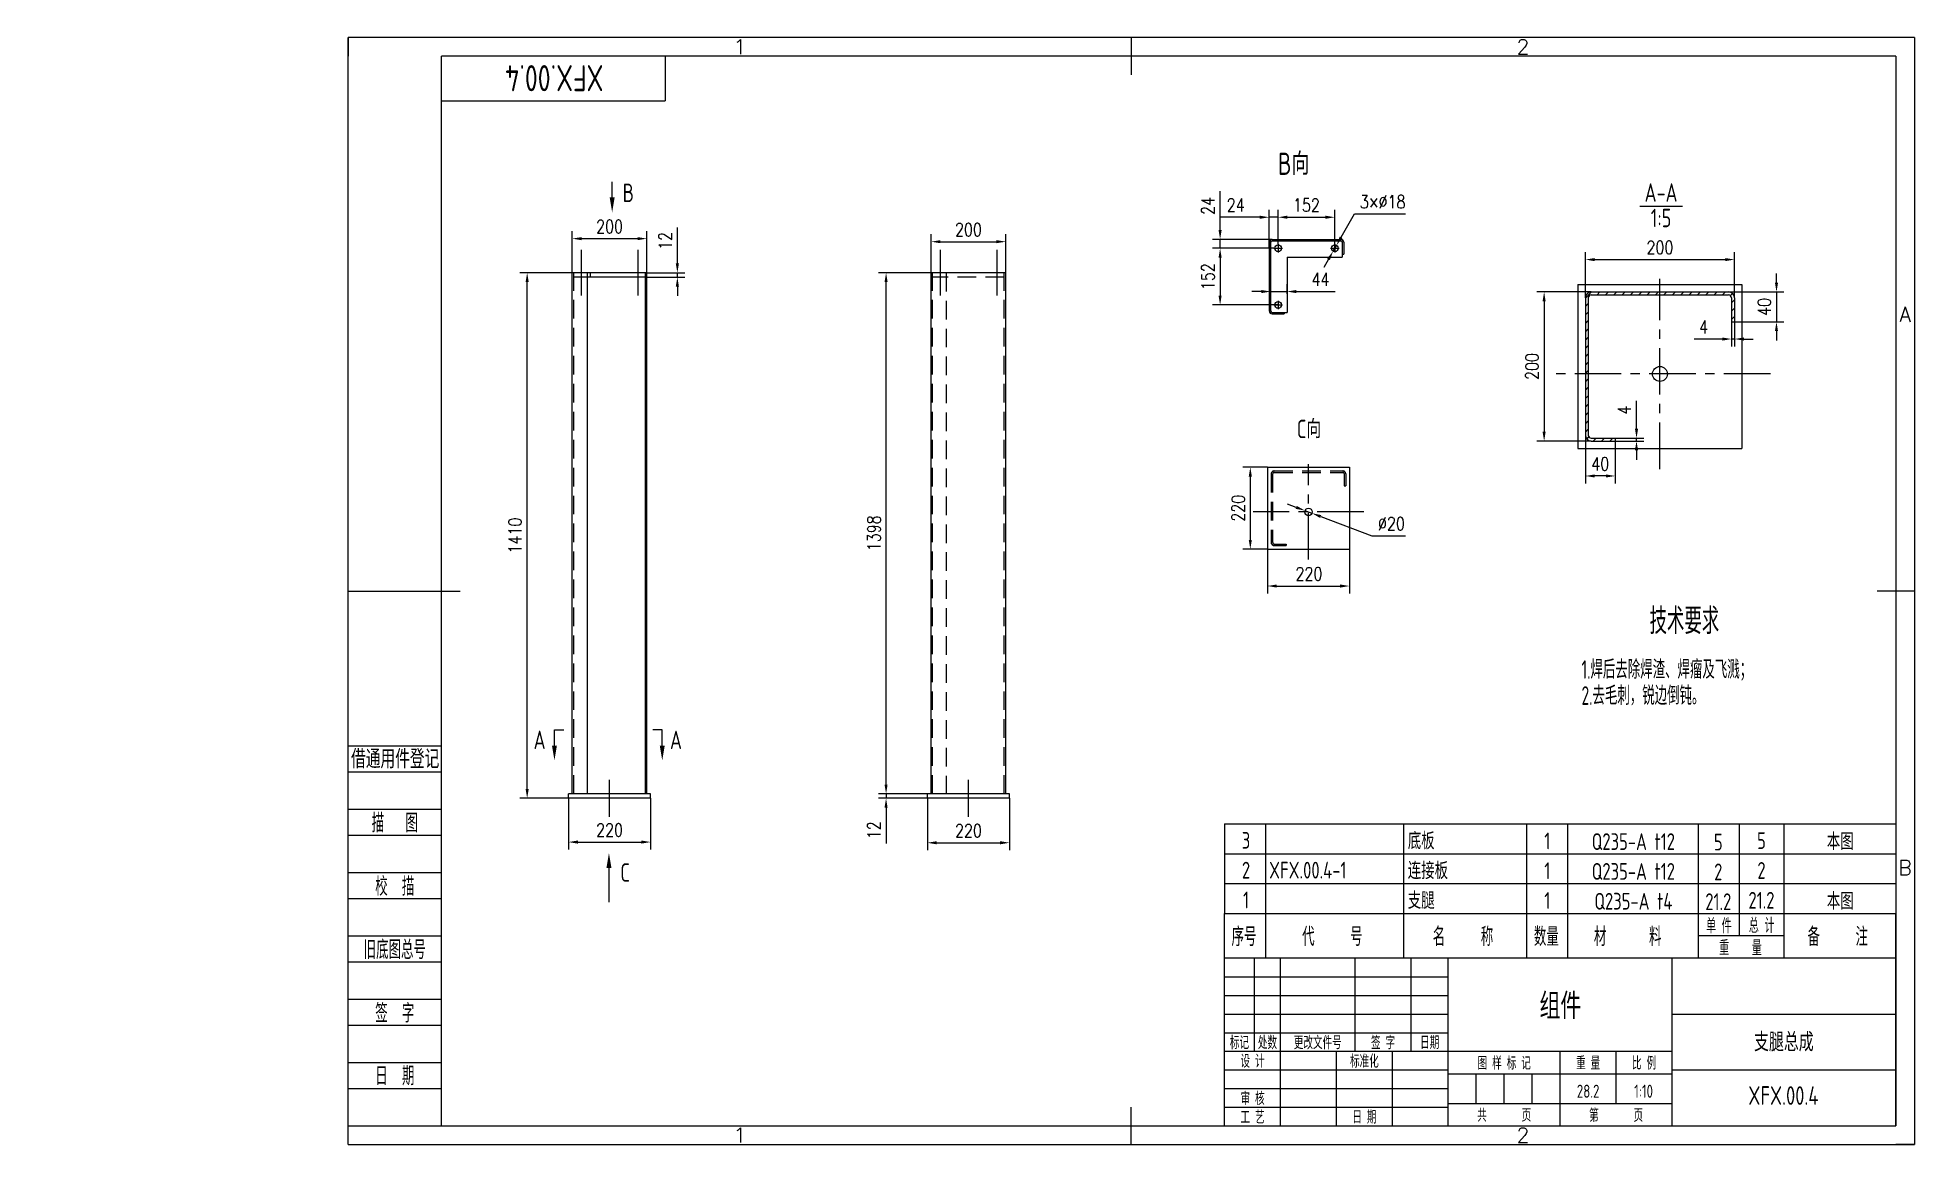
# Model space of a CAD drawing. Header units: inches. Extents: x -1083 to 3950, y -50 to 2920.
import ezdxf
from ezdxf.enums import TextEntityAlignment as Align

# ---------------------------------------------------------------- set-up
doc = ezdxf.new("R2010")
doc.units = ezdxf.units.IN
doc.header["$LTSCALE"] = 100
doc.linetypes.add('CENTER', pattern=[2, 1.25, -0.25, 0.25, -0.25])
doc.linetypes.add('DASHED', pattern=[0.75, 0.5, -0.25])
for name, color, linetype in [('1轮廓实线层', 7, 'Continuous'), ('2细线层', 4, 'Continuous'), ('3中心线层', 1, 'CENTER'), ('4虚线层', 6, 'DASHED'), ('5剖面线层', 2, 'Continuous'), ('6文字层', 3, 'Continuous'), ('7标注层', 4, 'Continuous'), ('8符号标注层', 31, 'Continuous'), ('图框层', 7, 'Continuous')]:
    doc.layers.add(name, color=color, linetype=linetype)
doc.styles.add('PC_TEXTSTYLE', font='isocp.shx', dxfattribs={"width": 0.8, "bigfont": 'hzfs.shx'})
doc.styles.add('TH_GBDIM', font='romans.shx', dxfattribs={"width": 0.8, "bigfont": 'gbcbig.shx'})
doc.dimstyles.new('TH_GBDIM', dxfattribs={"dimscale": 10, "dimtxt": 3.5, "dimasz": 2.5, "dimexe": 2, "dimexo": 0, "dimgap": 1.5, "dimtad": 1, "dimdec": 1, "dimdsep": 46, "dimtxsty": 'TH_GBDIM', "dimcen": 2.5, "dimclrd": 130, "dimclre": 130, "dimclrt": 3, "dimadec": 0, "dimazin": 2, "dimtfac": 0.714286, "dimtdec": 1, "dimtmove": 0, "dimatfit": 3, "dimfxl": 0, "dimtzin": 0, "dimlwd": -1, "dimlwe": -1, "dimarcsym": 0})

msp = doc.modelspace()

# ---------------------------------------------------------------- texts
at = {"layer": '6文字层', "style": 'TH_GBDIM'}
for s, p in [('1', (800, 2895)), ('2', (2900, 2895)), ('A', (3925, 2177.5)), ('B', (3925, 692.5)), ('1', (800, -25)), ('2', (2900, -25))]:
    msp.add_text(s, height=40, dxfattribs=at).set_placement(p, align=Align.MIDDLE)
at = {"layer": '6文字层', "style": 'PC_TEXTSTYLE', "width": 0.667}
msp.add_text('技术要求', height=70, dxfattribs=at).set_placement((3333.09, 1389.51), align=Align.TOP_CENTER)
for s, p in [('1.焊后去除焊渣、焊瘤及飞溅；', (3057.34, 1249.51)), ('2.去毛刺，锐边倒钝。', (3057.34, 1179.51))]:
    msp.add_text(s, height=50, dxfattribs=at).set_placement(p, align=Align.TOP_LEFT)
at = {"layer": '6文字层', "style": 'PC_TEXTSTYLE'}
for s, insert, char_height, attachment_point in [('B向', (2285.2, 2551.57), 59.388, 8), ('B', (501.23, 2503.24), 49.49, 5), ('A-A', (3270.47, 2479.26), 49.49, 8), ('1:5', (3270.47, 2411.04), 49.49, 8), ('C向', (2326.49, 1845.02), 49.49, 8), ('A', (263.27, 1060.55), 49.49, 2), ('A', (628.97, 1060.55), 49.49, 2), ('C', (492.65, 679.72), 49.49, 5)]:
    msp.add_mtext(s, dxfattribs=dict(at, insert=insert, char_height=char_height, attachment_point=attachment_point))

# ---------------------------------------------------------------- blocks, each defined once
blk = doc.blocks.new('*D8')
at = {"layer": '1轮廓实线层', "color": 130, "transparency": 16777216}
for p, q in [((2215, 1767.1), (2149.1, 1767.1)), ((2169.1, 1742.1), (2169.1, 1572.1)), ((2215, 1547.1), (2149.1, 1547.1))]:
    blk.add_line(p, q, dxfattribs=at)
for points in [[(2164.9, 1742.1), (2173.2, 1742.1), (2169.1, 1767.1)], [(2164.9, 1572.1), (2173.2, 1572.1), (2169.1, 1547.1)]]:
    blk.add_solid(points, dxfattribs=at)
at = {"layer": 'Defpoints', "color": 0, "transparency": 16777216}
for p in [(2215, 1767.1), (2169.1, 1547.1), (2215, 1547.1)]:
    blk.add_point(p, dxfattribs=at)
at = {"layer": '1轮廓实线层', "color": 3, "transparency": 16777216, "insert": (2136.6, 1657.1), "char_height": 35, "attachment_point": 5, "rotation": 90, "style": 'TH_GBDIM'}
blk.add_mtext('220{}{}', dxfattribs=at)
blk = doc.blocks.new('*D9')
at = {"layer": '1轮廓实线层', "color": 130, "transparency": 16777216}
for p, q in [((2215, 1547.1), (2215, 1428.4)), ((2435, 1547.1), (2435, 1428.4)), ((2240, 1448.4), (2410, 1448.4))]:
    blk.add_line(p, q, dxfattribs=at)
for points in [[(2240, 1452.5), (2240, 1444.2), (2215, 1448.4)], [(2410, 1452.5), (2410, 1444.2), (2435, 1448.4)]]:
    blk.add_solid(points, dxfattribs=at)
at = {"layer": 'Defpoints', "color": 0, "transparency": 16777216}
for p in [(2215, 1547.1), (2435, 1547.1), (2435, 1448.4)]:
    blk.add_point(p, dxfattribs=at)
at = {"layer": '1轮廓实线层', "color": 3, "transparency": 16777216, "insert": (2326.3, 1480.9), "char_height": 35, "attachment_point": 5, "style": 'TH_GBDIM'}
blk.add_mtext('220{}{}', dxfattribs=at)
blk = doc.blocks.new('*D10')
at = {"layer": '1轮廓实线层', "color": 130, "transparency": 16777216}
for p, q in [((2243.6, 2365.9), (2243.6, 2457.8)), ((2268.6, 2437.8), (2370.6, 2437.8)), ((2395.6, 2354.5), (2395.6, 2457.8))]:
    blk.add_line(p, q, dxfattribs=at)
for points in [[(2268.6, 2442), (2268.6, 2433.6), (2243.6, 2437.8)], [(2370.6, 2442), (2370.6, 2433.6), (2395.6, 2437.8)]]:
    blk.add_solid(points, dxfattribs=at)
at = {"layer": 'Defpoints', "color": 0, "transparency": 16777216}
for p in [(2395.6, 2437.8), (2243.6, 2365.9), (2395.6, 2354.5)]:
    blk.add_point(p, dxfattribs=at)
at = {"layer": '1轮廓实线层', "color": 3, "transparency": 16777216, "insert": (2319.6, 2470.3), "char_height": 35, "attachment_point": 5, "style": 'TH_GBDIM'}
blk.add_mtext('{152}{}{}', dxfattribs=at)
blk = doc.blocks.new('*D11')
at = {"layer": '1轮廓实线层', "color": 130, "transparency": 16777216}
for p, q in [((2232.2, 2354.5), (2068.1, 2354.5)), ((2088.1, 2329.5), (2088.1, 2227.5)), ((2243.6, 2202.5), (2068.1, 2202.5))]:
    blk.add_line(p, q, dxfattribs=at)
for points in [[(2083.9, 2329.5), (2092.2, 2329.5), (2088.1, 2354.5)], [(2083.9, 2227.5), (2092.2, 2227.5), (2088.1, 2202.5)]]:
    blk.add_solid(points, dxfattribs=at)
at = {"layer": 'Defpoints', "color": 0, "transparency": 16777216}
for p in [(2232.2, 2354.5), (2088.1, 2202.5), (2243.6, 2202.5)]:
    blk.add_point(p, dxfattribs=at)
at = {"layer": '1轮廓实线层', "color": 3, "transparency": 16777216, "insert": (2055.6, 2278.5), "char_height": 35, "attachment_point": 5, "rotation": 90, "style": 'TH_GBDIM'}
blk.add_mtext('{152}{}{}', dxfattribs=at)
blk = doc.blocks.new('*D12')
at = {"layer": '1轮廓实线层', "color": 130, "transparency": 16777216}
for p, q in [((2194.6, 2437.8), (2090.3, 2437.8)), ((2219.6, 2354.5), (2219.6, 2457.8)), ((2243.6, 2437.8), (2219.6, 2437.8)), ((2243.6, 2378.5), (2243.6, 2457.8)), ((2268.6, 2437.8), (2293.6, 2437.8))]:
    blk.add_line(p, q, dxfattribs=at)
for points in [[(2194.6, 2442), (2194.6, 2433.6), (2219.6, 2437.8)], [(2268.6, 2442), (2268.6, 2433.6), (2243.6, 2437.8)]]:
    blk.add_solid(points, dxfattribs=at)
at = {"layer": 'Defpoints', "color": 0, "transparency": 16777216}
for p in [(2219.6, 2437.8), (2243.6, 2378.5), (2219.6, 2354.5)]:
    blk.add_point(p, dxfattribs=at)
at = {"layer": '1轮廓实线层', "color": 3, "transparency": 16777216, "insert": (2129.9, 2470.3), "char_height": 35, "attachment_point": 5, "style": 'TH_GBDIM'}
blk.add_mtext('{24}{}{}', dxfattribs=at)
blk = doc.blocks.new('*D13')
at = {"layer": '1轮廓实线层', "color": 130, "transparency": 16777216}
for p, q in [((2088.1, 2403.5), (2088.1, 2507.8)), ((2227.6, 2378.5), (2068.1, 2378.5)), ((2088.1, 2354.5), (2088.1, 2378.5)), ((2219.6, 2354.5), (2068.1, 2354.5)), ((2088.1, 2329.5), (2088.1, 2304.5))]:
    blk.add_line(p, q, dxfattribs=at)
for points in [[(2083.9, 2403.5), (2092.2, 2403.5), (2088.1, 2378.5)], [(2083.9, 2329.5), (2092.2, 2329.5), (2088.1, 2354.5)]]:
    blk.add_solid(points, dxfattribs=at)
at = {"layer": 'Defpoints', "color": 0, "transparency": 16777216}
for p in [(2227.6, 2378.5), (2088.1, 2354.5), (2219.6, 2354.5)]:
    blk.add_point(p, dxfattribs=at)
at = {"layer": '1轮廓实线层', "color": 3, "transparency": 16777216, "insert": (2055.6, 2468.2), "char_height": 35, "attachment_point": 5, "rotation": 90, "style": 'TH_GBDIM'}
blk.add_mtext('{24}{}{}', dxfattribs=at)
blk = doc.blocks.new('*D14')
at = {"layer": '7标注层', "color": 130, "transparency": 16777216}
for p, q in [((2292.3, 1659.4), (2268.9, 1668.2)), ((2315.7, 1650.6), (2334.4, 1643.6)), ((2357.8, 1634.8), (2495.1, 1583.3)), ((2495.1, 1583.3), (2584.8, 1583.3))]:
    blk.add_line(p, q, dxfattribs=at)
for points in [[(2293.7, 1663.3), (2290.8, 1655.5), (2315.7, 1650.6)], [(2359.3, 1638.7), (2356.3, 1630.9), (2334.4, 1643.6)]]:
    blk.add_solid(points, dxfattribs=at)
at = {"layer": 'Defpoints', "color": 0, "transparency": 16777216}
for p in [(2315.7, 1650.6), (2334.4, 1643.6)]:
    blk.add_point(p, dxfattribs=at)
at = {"layer": '7标注层', "color": 3, "transparency": 16777216, "insert": (2547.5, 1615.8), "char_height": 35, "attachment_point": 5, "style": 'TH_GBDIM'}
blk.add_mtext('{∅20}{}{}', dxfattribs=at)
blk = doc.blocks.new('*D15')
at = {"layer": '7标注层', "color": 130, "transparency": 16777216}
for p, q in [((2412.4, 2384.1), (2448.2, 2446.8)), ((2448.2, 2446.8), (2584.9, 2446.8)), ((2378.8, 2325), (2366.4, 2303.2)), ((2391.2, 2346.7), (2400.1, 2362.3))]:
    blk.add_line(p, q, dxfattribs=at)
for points in [[(2408.8, 2386.1), (2416.1, 2382), (2400.1, 2362.3)], [(2375.2, 2327), (2382.4, 2322.9), (2391.2, 2346.7)]]:
    blk.add_solid(points, dxfattribs=at)
at = {"layer": 'Defpoints', "color": 0, "transparency": 16777216}
for p in [(2391.2, 2346.7), (2400.1, 2362.3)]:
    blk.add_point(p, dxfattribs=at)
at = {"layer": '7标注层', "color": 3, "transparency": 16777216, "insert": (2524, 2479.3), "char_height": 35, "attachment_point": 5, "style": 'TH_GBDIM'}
blk.add_mtext('{3×∅18}{}{}', dxfattribs=at)
blk = doc.blocks.new('*D16')
at = {"layer": '1轮廓实线层', "color": 130, "transparency": 16777216}
for p, q in [((2198.6, 2238.4), (2173.6, 2238.4)), ((2223.6, 2232), (2223.6, 2258.4)), ((2223.6, 2238.4), (2267.6, 2238.4)), ((2267.6, 2232), (2267.6, 2258.4)), ((2292.6, 2238.4), (2396.9, 2238.4))]:
    blk.add_line(p, q, dxfattribs=at)
for points in [[(2198.6, 2242.6), (2198.6, 2234.3), (2223.6, 2238.4)], [(2292.6, 2242.6), (2292.6, 2234.3), (2267.6, 2238.4)]]:
    blk.add_solid(points, dxfattribs=at)
at = {"layer": 'Defpoints', "color": 0, "transparency": 16777216}
for p in [(2223.6, 2232), (2267.6, 2238.4), (2267.6, 2232)]:
    blk.add_point(p, dxfattribs=at)
at = {"layer": '1轮廓实线层', "color": 3, "transparency": 16777216, "insert": (2357.3, 2270.9), "char_height": 35, "attachment_point": 5, "style": 'TH_GBDIM'}
blk.add_mtext('{44}{}{}', dxfattribs=at)
blk = doc.blocks.new('*D19')
at = {"layer": '7标注层', "color": 130, "transparency": 16777216}
for p, q in [((1313.3, 2288.8), (1172.4, 2288.8)), ((1192.4, 915.8), (1192.4, 2263.8)), ((1313.3, 890.8), (1172.4, 890.8))]:
    blk.add_line(p, q, dxfattribs=at)
for points in [[(1188.2, 2263.8), (1196.5, 2263.8), (1192.4, 2288.8)], [(1188.2, 915.8), (1196.5, 915.8), (1192.4, 890.8)]]:
    blk.add_solid(points, dxfattribs=at)
at = {"layer": 'Defpoints', "color": 0, "transparency": 16777216}
for p in [(1192.4, 2288.8), (1313.3, 2288.8), (1313.3, 890.8)]:
    blk.add_point(p, dxfattribs=at)
at = {"layer": '7标注层', "color": 3, "transparency": 16777216, "insert": (1159.9, 1589.8), "char_height": 35, "attachment_point": 5, "rotation": 90, "style": 'TH_GBDIM'}
blk.add_mtext('1398', dxfattribs=at)
blk = doc.blocks.new('*D20')
at = {"layer": '7标注层', "color": 130, "transparency": 16777216}
for p, q in [((350.9, 2288.8), (210, 2288.8)), ((230, 903.8), (230, 2263.8)), ((340.9, 878.8), (210, 878.8))]:
    blk.add_line(p, q, dxfattribs=at)
for points in [[(225.8, 2263.8), (234.2, 2263.8), (230, 2288.8)], [(225.8, 903.8), (234.2, 903.8), (230, 878.8)]]:
    blk.add_solid(points, dxfattribs=at)
at = {"layer": 'Defpoints', "color": 0, "transparency": 16777216}
for p in [(230, 2288.8), (350.9, 2288.8), (340.9, 878.8)]:
    blk.add_point(p, dxfattribs=at)
at = {"layer": '7标注层', "color": 3, "transparency": 16777216, "insert": (197.5, 1583.8), "char_height": 35, "attachment_point": 5, "rotation": 90, "style": 'TH_GBDIM'}
blk.add_mtext('1410', dxfattribs=at)
blk = doc.blocks.new('*D25')
at = {"layer": '7标注层', "color": 130, "transparency": 16777216}
for p, q in [((632.7, 2313.8), (632.7, 2410.1)), ((546.9, 2276.8), (652.7, 2276.8)), ((550.9, 2288.8), (652.7, 2288.8)), ((632.7, 2276.8), (632.7, 2288.8)), ((632.7, 2251.8), (632.7, 2226.8))]:
    blk.add_line(p, q, dxfattribs=at)
for points in [[(628.6, 2313.8), (636.9, 2313.8), (632.7, 2288.8)], [(628.6, 2251.8), (636.9, 2251.8), (632.7, 2276.8)]]:
    blk.add_solid(points, dxfattribs=at)
at = {"layer": 'Defpoints', "color": 0, "transparency": 16777216}
for p in [(546.9, 2276.8), (550.9, 2288.8), (632.7, 2288.8)]:
    blk.add_point(p, dxfattribs=at)
at = {"layer": '7标注层', "color": 3, "transparency": 16777216, "insert": (600.2, 2374.4), "char_height": 35, "attachment_point": 5, "rotation": 90, "style": 'TH_GBDIM'}
blk.add_mtext('12', dxfattribs=at)
blk = doc.blocks.new('*D26')
at = {"layer": '7标注层', "color": 130, "transparency": 16777216}
for p, q in [((1192.4, 915.8), (1192.4, 940.8)), ((1303.3, 890.8), (1172.4, 890.8)), ((1303.3, 878.8), (1172.4, 878.8)), ((1192.4, 890.8), (1192.4, 878.8)), ((1192.4, 853.8), (1192.4, 757.4))]:
    blk.add_line(p, q, dxfattribs=at)
for points in [[(1188.2, 915.8), (1196.5, 915.8), (1192.4, 890.8)], [(1188.2, 853.8), (1196.5, 853.8), (1192.4, 878.8)]]:
    blk.add_solid(points, dxfattribs=at)
at = {"layer": 'Defpoints', "color": 0, "transparency": 16777216}
for p in [(1192.4, 878.8), (1303.3, 890.8), (1303.3, 878.8)]:
    blk.add_point(p, dxfattribs=at)
at = {"layer": '7标注层', "color": 3, "transparency": 16777216, "insert": (1159.9, 793.1), "char_height": 35, "attachment_point": 5, "rotation": 90, "style": 'TH_GBDIM'}
blk.add_mtext('12', dxfattribs=at)
blk = doc.blocks.new('*D27')
at = {"layer": '7标注层', "color": 130, "transparency": 16777216}
for p, q in [((350.9, 2288.8), (350.9, 2400.4)), ((375.9, 2380.4), (525.9, 2380.4)), ((550.9, 2288.8), (550.9, 2400.4))]:
    blk.add_line(p, q, dxfattribs=at)
for points in [[(375.9, 2384.5), (375.9, 2376.2), (350.9, 2380.4)], [(525.9, 2384.5), (525.9, 2376.2), (550.9, 2380.4)]]:
    blk.add_solid(points, dxfattribs=at)
at = {"layer": 'Defpoints', "color": 0, "transparency": 16777216}
for p in [(550.9, 2380.4), (350.9, 2288.8), (550.9, 2288.8)]:
    blk.add_point(p, dxfattribs=at)
at = {"layer": '7标注层', "color": 3, "transparency": 16777216, "insert": (450.9, 2412.9), "char_height": 35, "attachment_point": 5, "style": 'TH_GBDIM'}
blk.add_mtext('200', dxfattribs=at)
blk = doc.blocks.new('*D28')
at = {"layer": '7标注层', "color": 130, "transparency": 16777216}
for p, q in [((1313.3, 2288.8), (1313.3, 2392.2)), ((1338.3, 2372.2), (1488.3, 2372.2)), ((1513.3, 2288.8), (1513.3, 2392.2))]:
    blk.add_line(p, q, dxfattribs=at)
for points in [[(1338.3, 2376.4), (1338.3, 2368.1), (1313.3, 2372.2)], [(1488.3, 2376.4), (1488.3, 2368.1), (1513.3, 2372.2)]]:
    blk.add_solid(points, dxfattribs=at)
at = {"layer": 'Defpoints', "color": 0, "transparency": 16777216}
for p in [(1513.3, 2372.2), (1313.3, 2288.8), (1513.3, 2288.8)]:
    blk.add_point(p, dxfattribs=at)
at = {"layer": '7标注层', "color": 3, "transparency": 16777216, "insert": (1413.3, 2404.7), "char_height": 35, "attachment_point": 5, "style": 'TH_GBDIM'}
blk.add_mtext('200', dxfattribs=at)
blk = doc.blocks.new('*D29')
at = {"layer": '7标注层', "color": 130, "transparency": 16777216}
for p, q in [((340.9, 878.8), (340.9, 741.4)), ((560.9, 878.8), (560.9, 741.4)), ((365.9, 761.4), (535.9, 761.4))]:
    blk.add_line(p, q, dxfattribs=at)
for points in [[(365.9, 765.6), (365.9, 757.2), (340.9, 761.4)], [(535.9, 765.6), (535.9, 757.2), (560.9, 761.4)]]:
    blk.add_solid(points, dxfattribs=at)
at = {"layer": 'Defpoints', "color": 0, "transparency": 16777216}
for p in [(340.9, 878.8), (560.9, 878.8), (560.9, 761.4)]:
    blk.add_point(p, dxfattribs=at)
at = {"layer": '7标注层', "color": 3, "transparency": 16777216, "insert": (450.9, 793.9), "char_height": 35, "attachment_point": 5, "style": 'TH_GBDIM'}
blk.add_mtext('220', dxfattribs=at)
blk = doc.blocks.new('*D30')
at = {"layer": '7标注层', "color": 130, "transparency": 16777216}
for p, q in [((1303.3, 878.8), (1303.3, 739.5)), ((1523.3, 878.8), (1523.3, 739.5)), ((1328.3, 759.5), (1498.3, 759.5))]:
    blk.add_line(p, q, dxfattribs=at)
for points in [[(1328.3, 763.7), (1328.3, 755.3), (1303.3, 759.5)], [(1498.3, 763.7), (1498.3, 755.3), (1523.3, 759.5)]]:
    blk.add_solid(points, dxfattribs=at)
at = {"layer": 'Defpoints', "color": 0, "transparency": 16777216}
for p in [(1303.3, 878.8), (1523.3, 878.8), (1523.3, 759.5)]:
    blk.add_point(p, dxfattribs=at)
at = {"layer": '7标注层', "color": 3, "transparency": 16777216, "insert": (1413.3, 792), "char_height": 35, "attachment_point": 5, "style": 'TH_GBDIM'}
blk.add_mtext('220', dxfattribs=at)
blk = doc.blocks.new('*D31')
at = {"layer": '7标注层', "color": 130, "transparency": 16777216}
for p, q in [((3083.5, 2237.3), (2937, 2237.3)), ((2957, 2212.3), (2957, 1862.3)), ((3083.5, 1837.3), (2937, 1837.3))]:
    blk.add_line(p, q, dxfattribs=at)
for points in [[(2952.8, 2212.3), (2961.1, 2212.3), (2957, 2237.3)], [(2952.8, 1862.3), (2961.1, 1862.3), (2957, 1837.3)]]:
    blk.add_solid(points, dxfattribs=at)
at = {"layer": 'Defpoints', "color": 0, "transparency": 16777216}
for p in [(3083.5, 2237.3), (2957, 1837.3), (3083.5, 1837.3)]:
    blk.add_point(p, dxfattribs=at)
at = {"layer": '7标注层', "color": 3, "transparency": 16777216, "insert": (2924.5, 2037.3), "char_height": 35, "attachment_point": 5, "rotation": 90, "style": 'TH_GBDIM'}
blk.add_mtext('200', dxfattribs=at)
blk = doc.blocks.new('*D32')
at = {"layer": '7标注层', "color": 130, "transparency": 16777216}
for p, q in [((3067.5, 2221.3), (3067.5, 2344.2)), ((3092.5, 2324.2), (3442.5, 2324.2)), ((3467.5, 2221.3), (3467.5, 2344.2))]:
    blk.add_line(p, q, dxfattribs=at)
for points in [[(3092.5, 2328.3), (3092.5, 2320), (3067.5, 2324.2)], [(3442.5, 2328.3), (3442.5, 2320), (3467.5, 2324.2)]]:
    blk.add_solid(points, dxfattribs=at)
at = {"layer": 'Defpoints', "color": 0, "transparency": 16777216}
for p in [(3467.5, 2324.2), (3067.5, 2221.3), (3467.5, 2221.3)]:
    blk.add_point(p, dxfattribs=at)
at = {"layer": '7标注层', "color": 3, "transparency": 16777216, "insert": (3267.5, 2356.7), "char_height": 35, "attachment_point": 5, "style": 'TH_GBDIM'}
blk.add_mtext('200', dxfattribs=at)
blk = doc.blocks.new('*D33')
at = {"layer": '7标注层', "color": 130, "transparency": 16777216}
for p, q in [((3067.5, 1853.3), (3067.5, 1723.6)), ((3147.5, 1837.3), (3147.5, 1723.6)), ((3122.5, 1743.6), (3092.5, 1743.6))]:
    blk.add_line(p, q, dxfattribs=at)
for points in [[(3092.5, 1747.8), (3092.5, 1739.5), (3067.5, 1743.6)], [(3122.5, 1747.8), (3122.5, 1739.5), (3147.5, 1743.6)]]:
    blk.add_solid(points, dxfattribs=at)
at = {"layer": 'Defpoints', "color": 0, "transparency": 16777216}
for p in [(3067.5, 1853.3), (3147.5, 1837.3), (3067.5, 1743.6)]:
    blk.add_point(p, dxfattribs=at)
at = {"layer": '7标注层', "color": 3, "transparency": 16777216, "insert": (3107.5, 1776.1), "char_height": 35, "attachment_point": 5, "style": 'TH_GBDIM'}
blk.add_mtext('40', dxfattribs=at)
blk = doc.blocks.new('*D34')
at = {"layer": '7标注层', "color": 130, "transparency": 16777216}
for p, q in [((3580, 2262.3), (3580, 2287.3)), ((3451.5, 2237.3), (3600, 2237.3)), ((3580, 2237.3), (3580, 2157.3)), ((3467.5, 2157.3), (3600, 2157.3)), ((3580, 2132.3), (3580, 2107.3))]:
    blk.add_line(p, q, dxfattribs=at)
for points in [[(3575.9, 2262.3), (3584.2, 2262.3), (3580, 2237.3)], [(3575.9, 2132.3), (3584.2, 2132.3), (3580, 2157.3)]]:
    blk.add_solid(points, dxfattribs=at)
at = {"layer": 'Defpoints', "color": 0, "transparency": 16777216}
for p in [(3451.5, 2237.3), (3467.5, 2157.3), (3580, 2157.3)]:
    blk.add_point(p, dxfattribs=at)
at = {"layer": '7标注层', "color": 3, "transparency": 16777216, "insert": (3547.5, 2197.3), "char_height": 35, "attachment_point": 5, "rotation": 90, "style": 'TH_GBDIM'}
blk.add_mtext('40', dxfattribs=at)
blk = doc.blocks.new('*D35')
at = {"layer": '7标注层', "color": 130, "transparency": 16777216}
for p, q in [((3204.7, 1870.3), (3204.7, 1945.3)), ((3147.5, 1845.3), (3224.7, 1845.3)), ((3147.5, 1837.3), (3224.7, 1837.3)), ((3204.7, 1837.3), (3204.7, 1845.3)), ((3204.7, 1812.3), (3204.7, 1787.3))]:
    blk.add_line(p, q, dxfattribs=at)
for points in [[(3200.5, 1870.3), (3208.9, 1870.3), (3204.7, 1845.3)], [(3200.5, 1812.3), (3208.9, 1812.3), (3204.7, 1837.3)]]:
    blk.add_solid(points, dxfattribs=at)
at = {"layer": 'Defpoints', "color": 0, "transparency": 16777216}
for p in [(3147.5, 1845.3), (3147.5, 1837.3), (3204.7, 1845.3)]:
    blk.add_point(p, dxfattribs=at)
at = {"layer": '7标注层', "color": 3, "transparency": 16777216, "insert": (3172.2, 1920.3), "char_height": 35, "attachment_point": 5, "rotation": 90, "style": 'TH_GBDIM'}
blk.add_mtext('4', dxfattribs=at)
blk = doc.blocks.new('*D36')
at = {"layer": '7标注层', "color": 130, "transparency": 16777216}
for p, q in [((3459.5, 2157.3), (3459.5, 2091)), ((3467.5, 2157.3), (3467.5, 2091)), ((3434.5, 2111), (3359.5, 2111)), ((3467.5, 2111), (3459.5, 2111)), ((3492.5, 2111), (3517.5, 2111))]:
    blk.add_line(p, q, dxfattribs=at)
for points in [[(3434.5, 2115.2), (3434.5, 2106.8), (3459.5, 2111)], [(3492.5, 2115.2), (3492.5, 2106.8), (3467.5, 2111)]]:
    blk.add_solid(points, dxfattribs=at)
at = {"layer": 'Defpoints', "color": 0, "transparency": 16777216}
for p in [(3459.5, 2157.3), (3467.5, 2157.3), (3459.5, 2111)]:
    blk.add_point(p, dxfattribs=at)
at = {"layer": '7标注层', "color": 3, "transparency": 16777216, "insert": (3384.5, 2143.5), "char_height": 35, "attachment_point": 5, "style": 'TH_GBDIM'}
blk.add_mtext('4', dxfattribs=at)
blk = doc.blocks.new('PC_TITLE_BLOCK')
at = {"layer": '1轮廓实线层'}
for p, q in [((0, 45), (-180, 45)), ((-180, 0), (-180, 45)), ((-172, 20), (-172, 45)), ((-165, 20), (-165, 45)), ((-145, 20), (-145, 45)), ((-130, 20), (-130, 45)), ((-120, 0), (-120, 45)), ((-60, 30), (0, 30)), ((-180, 20), (-60, 20)), ((-165, 0), (-165, 20)), ((-150, 0), (-150, 20)), ((-135, 0), (-135, 20)), ((-60, 15), (0, 15)), ((-180, 0), (0, 0))]:
    blk.add_line(p, q, dxfattribs=at)
at = {"layer": '1轮廓实线层', "color": 7}
for p, q in [((-60, 0), (-60, 45)), ((-180, 25), (-120, 25))]:
    blk.add_line(p, q, dxfattribs=at)
at = {"layer": '2细线层'}
for p, q in [((-180, 40), (-120, 40)), ((-180, 35), (-120, 35)), ((-180, 30), (-120, 30)), ((-90, 0), (-90, 20)), ((-75, 6), (-75, 20)), ((-180, 15), (-120, 15)), ((-120, 14), (-60, 14)), ((-112.5, 6), (-112.5, 14)), ((-105, 6), (-105, 14)), ((-97.5, 6), (-97.5, 14)), ((-180, 10), (-120, 10)), ((-120, 6), (-60, 6)), ((-180, 5), (-120, 5))]:
    blk.add_line(p, q, dxfattribs=at)
at = {"layer": '图框层'}
blk.add_line((0, 0), (0, 45), dxfattribs=at)
at = {"layer": '6文字层', "style": 'PC_TEXTSTYLE', "width": 0.667}
for s, p in [('标记', (-176, 22.5)), ('处数', (-168.5, 22.5)), (' 更改文件号 ', (-155, 22.5)), (' 签 字 ', (-137.5, 22.5)), (' 日期 ', (-125, 22.5)), (' 设 计 ', (-172.5, 17.51)), (' 标准化 ', (-142.5, 17.51)), (' 图 样 标 记 ', (-105, 17)), (' 重 量 ', (-82.5, 17)), (' 比 例 ', (-67.5, 17)), (' 审 核 ', (-172.5, 7.5)), (' 工 艺 ', (-172.5, 2.5)), (' 日 期 ', (-142.5, 2.5)), ('共       页', (-105, 3)), ('第       页', (-75, 3))]:
    blk.add_text(s, height=3.5, dxfattribs=at).set_placement(p, align=Align.MIDDLE)
at = {"layer": '6文字层', "style": 'PC_TEXTSTYLE', "flags": 8}
for tag, height, width, p, p2 in [('企业名称', 5, 1.98445, (-54.29, 34.82), (-5.27, 34.82)), ('产品名称或材料标记', 7, 0.600652, (-113.46, 28.64), (-66.42, 28.64)), ('图样名称', 5, 2.004495, (-54.79, 19.98), (-5.27, 19.98)), ('标准化', 3.5, 1.023147, (-133.83, 15.37), (-120.75, 15.37)), ('重量', 3.5, 1.408247, (-88.46, 7.54), (-76.55, 7.54)), ('比例', 3.5, 1.385287, (-73.35, 7.54), (-61.93, 7.54)), ('图样代号', 5, 2.006536, (-54.79, 5.63), (-5.52, 5.63)), ('审核', 3.5, 1.579393, (-163.99, 5.37), (-150.63, 5.37)), ('工艺', 3.5, 1.621807, (-164.21, 0.37), (-150.89, 0.37)), ('日期', 3.5, 1.560088, (-133.83, 0.37), (-120.75, 0.37)), ('共几页', 3.5, 0.557144, (-108.07, 0.63), (-101.05, 0.63))]:
    blk.add_attdef(tag, text='', height=height, dxfattribs=dict(at, width=width)).set_placement(p, p2, align=Align.FIT)
at = {"layer": '6文字层', "style": 'PC_TEXTSTYLE', "width": 9.905045, "flags": 8}
blk.add_attdef('设计', text='', height=3.5, rotation=358.4644, dxfattribs=at).set_placement((-164.23, 15.37), (-150.37, 15), align=Align.FIT)
at = {"layer": '6文字层', "color": 3, "style": 'PC_TEXTSTYLE', "width": 0.56476, "flags": 8}
blk.add_attdef('第几页', text='', height=3.5, dxfattribs=at).set_placement((-78.29, 0.75), (-71.16, 0.75), align=Align.FIT)
at = {"layer": '6文字层', "ltscale": 10, "style": 'PC_TEXTSTYLE', "flags": 1}
blk.add_attdef('图纸张数', (-58.68, -0.49), '', height=2.5, dxfattribs=at)
blk = doc.blocks.new('PC_FJL_BLOCK')
at = {"layer": '2细线层'}
for p, q in [((-25, 102), (0, 102)), ((-25, 95), (0, 95)), ((-25, 85), (0, 85)), ((-25, 78), (0, 78)), ((-25, 68), (0, 68)), ((-25, 61), (0, 61)), ((-25, 51), (0, 51)), ((-25, 44), (0, 44)), ((-25, 34), (0, 34)), ((-25, 27), (0, 27)), ((-25, 17), (0, 17)), ((-25, 10), (0, 10)), ((-25, 0), (0, 0))]:
    blk.add_line(p, q, dxfattribs=at)
at = {"layer": '6文字层', "color": 3, "style": 'PC_TEXTSTYLE', "width": 0.715685}
blk.add_text('借通用件登记', height=5, dxfattribs=at).set_placement((-24.22, 95.91), (-0.56, 95.91), align=Align.FIT)
at = {"layer": '6文字层', "color": 3, "style": 'PC_TEXTSTYLE'}
for s, width, p in [('描   图', 0.6667, (-12.5, 81.5)), ('校  描', 0.667, (-12.5, 64.5)), ('旧底图总号', 0.667, (-12.5, 47.5)), ('签  字', 0.667, (-12.5, 30.5)), ('日  期', 0.667, (-12.49, 13.6))]:
    blk.add_text(s, height=5, dxfattribs=dict(at, width=width)).set_placement(p, align=Align.MIDDLE)
at = {"layer": '6文字层', "style": 'PC_TEXTSTYLE'}
for tag, width, p, p2 in [('借通用件登记', 0.671328, (-23.44, 86.36), (-1.25, 86.36)), ('描图', 2.120922, (-23.44, 69.36), (-1.25, 69.36)), ('校图', 2.149976, (-23.75, 52.06), (-1.25, 52.06)), ('旧底图总号', 0.761452, (-22.84, 35.67), (-1.86, 35.67)), ('签字', 2.026939, (-23.14, 18.37), (-1.56, 18.37)), ('日期', 1.89999, (-22.84, 1.37), (-2.17, 1.37))]:
    blk.add_attdef(tag, text='', height=5, dxfattribs=dict(at, width=width)).set_placement(p, p2, align=Align.FIT)
blk = doc.blocks.new('PC_TYDH_BLOCK')
at = {"layer": '2细线层', "linetype": 'Continuous'}
for p in [(60, 0), (0, -12)]:
    blk.add_line(p, (60, -12), dxfattribs=at)
at = {"layer": '6文字层', "style": 'PC_TEXTSTYLE', "width": 1.815486}
blk.add_attdef('图样代号', text='', height=7, rotation=180, dxfattribs=at).set_placement((58.24, -2.4), (2.35, -2.4), align=Align.FIT)
blk = doc.blocks.new('PC_MXBTITLERECORD')
at = {"layer": '1轮廓实线层'}
for p, q in [((-180, 0), (-180, 12)), ((0, 0), (0, 12))]:
    blk.add_line(p, q, dxfattribs=at)
at = {"layer": '2细线层'}
for p, q in [((-169, 12), (-169, 0)), ((-132, 12), (-132, 0)), ((-99, 12), (-99, 0)), ((-88, 12), (-88, 0)), ((-53, 12), (-53, 0)), ((-42, 12), (-42, 6)), ((-30, 12), (-30, 0)), ((-30, 6), (-53, 6))]:
    blk.add_line(p, q, dxfattribs=at)
at = {"style": 'PC_TEXTSTYLE', "flags": 1}
blk.add_attdef('Fo oFShowMe', (-53, 6), '', height=0.00000005, dxfattribs=at)
at = {"layer": '6文字层', "style": 'PC_TEXTSTYLE', "width": 0.667}
for s, height, p in [('单 件', 4, (-47.45, 8.84)), ('总 计', 4, (-35.96, 8.94)), ('序号', 5, (-174.77, 6)), ('代     号', 5, (-151.09, 6)), ('名     称', 5, (-116.06, 6)), ('数量', 5, (-93.71, 6)), ('材      料', 5, (-71.89, 6)), ('重    量', 4, (-41.65, 2.94)), ('备     注', 5, (-15.57, 6))]:
    blk.add_text(s, height=height, dxfattribs=at).set_placement(p, align=Align.MIDDLE)
blk = doc.blocks.new('PC_MXB_BLOCK')
at = {"layer": '1轮廓实线层'}
for p, q in [((-180, 8), (-180, 0)), ((0, 8), (0, 0))]:
    blk.add_line(p, q, dxfattribs=at)
at = {"layer": '2细线层'}
for p, q in [((-180, 8), (0, 8)), ((-169, 8), (-169, 0)), ((-132, 8), (-132, 0)), ((-99, 8), (-99, 0)), ((-88, 8), (-88, 0)), ((-53, 8), (-53, 0)), ((-42, 8), (-42, 0)), ((-30, 8), (-30, 0)), ((-180, 0), (0, 0))]:
    blk.add_line(p, q, dxfattribs=at)
at = {"layer": '6文字层', "style": 'PC_TEXTSTYLE'}
for tag, width, p, p2 in [('序号', 0.769182, (-178.38, 1.35), (-170.09, 1.35)), ('代号', 3.14773, (-168.05, 1.35), (-134.11, 1.35)), ('名称', 2.802424, (-130.87, 1.2), (-100.28, 1.2)), ('数量', 0.817449, (-97.88, 1.2), (-89, 1.2)), ('材料', 2.943328, (-86.43, 1.01), (-54.3, 1.01)), ('单重', 0.854038, (-52.21, 0.89), (-43, 0.89)), ('总重', 0.958888, (-41.2, 1.27), (-30.86, 1.27)), ('备注', 2.494074, (-28.61, 1.02), (-1.16, 1.02))]:
    blk.add_attdef(tag, text='', height=4.5, dxfattribs=dict(at, width=width)).set_placement(p, p2, align=Align.FIT)

# ---------------------------------------------------------------- dimensions: what is measured, and where the dimension line sits
at = {"layer": '1轮廓实线层'}
for base, p1, p2, text, picture, middle in [((2088.06, 2354.51), (2227.62, 2378.51), (2219.62, 2354.51), '{<>}{}{}', '*D13', (2088.06, 2468.17)), ((2169.07, 1547.1), (2215.03, 1767.1), (2215.03, 1547.1), '<>{}{}', '*D8', (2169.07, 1657.1))]:
    dim = msp.add_linear_dim(base=base, p1=p1, p2=p2, angle=90, text=text, dimstyle='TH_GBDIM', override={"dimdec": 0}, dxfattribs=at)
    dim.commit()
    dim.dimension.update_dxf_attribs({"geometry": picture, "text_midpoint": middle, "dimtype": 160})
for base, p1, p2, text, picture, middle in [((2219.62, 2437.79), (2243.62, 2378.51), (2219.62, 2354.51), '{<>}{}{}', '*D12', (2129.95, 2437.79)), ((2435.03, 1448.37), (2215.03, 1547.1), (2435.03, 1547.1), '<>{}{}', '*D9', (2326.29, 1448.37))]:
    dim = msp.add_linear_dim(base=base, p1=p1, p2=p2, text=text, dimstyle='TH_GBDIM', override={"dimdec": 0}, dxfattribs=at)
    dim.commit()
    dim.dimension.update_dxf_attribs({"geometry": picture, "text_midpoint": middle, "dimtype": 160})
for base, p1, p2, picture, middle in [((2395.62, 2437.79), (2243.62, 2365.88), (2395.62, 2354.51), '*D10', (2319.62, 2470.29)), ((2267.62, 2238.44), (2223.62, 2232.04), (2267.62, 2232.04), '*D16', (2357.28, 2270.94))]:
    dim = msp.add_linear_dim(base=base, p1=p1, p2=p2, text='{<>}{}{}', dimstyle='TH_GBDIM', override={"dimdec": 0}, dxfattribs=at)
    dim.commit()
    dim.dimension.update_dxf_attribs({"geometry": picture, "text_midpoint": middle})
dim = msp.add_linear_dim(base=(2088.06, 2202.51), p1=(2232.24, 2354.51), p2=(2243.62, 2202.51), angle=90, text='{<>}{}{}', dimstyle='TH_GBDIM', override={"dimdec": 0}, dxfattribs=at)
dim.commit()
dim.dimension.update_dxf_attribs({"geometry": '*D11', "text_midpoint": (2055.56, 2278.51)})
at = {"layer": '7标注层'}
for p1, p2, text, picture, middle in [((2391.16, 2346.69), (2400.07, 2362.33), '{3×<>}{}{}', '*D15', (2524.02, 2446.75)), ((2315.66, 1650.62), (2334.39, 1643.59), '{<>}{}{}', '*D14', (2547.47, 1583.28))]:
    dim = msp.add_diameter_dim_2p(p1=p1, p2=p2, text=text, dimstyle='TH_GBDIM', override={"dimtoh": 1, "dimdec": 0, "dimatfit": 0}, dxfattribs=at)
    dim.commit()
    dim.dimension.update_dxf_attribs({"geometry": picture, "text_midpoint": middle, "dimtype": 163})
dim = msp.add_linear_dim(base=(550.93, 2380.35), p1=(350.93, 2288.77), p2=(550.93, 2288.77), dimstyle='TH_GBDIM', dxfattribs=at)
dim.commit()
dim.dimension.update_dxf_attribs({"geometry": '*D27', "text_midpoint": (450.93, 2380.35), "dimtype": 160})
for base, p1, p2, picture, middle in [((1513.3, 2372.22), (1313.3, 2288.77), (1513.3, 2288.77), '*D28', (1413.3, 2404.72)), ((560.93, 761.41), (340.93, 878.77), (560.93, 878.77), '*D29', (450.93, 793.91)), ((1523.3, 759.51), (1303.3, 878.77), (1523.3, 878.77), '*D30', (1413.3, 792.01))]:
    dim = msp.add_linear_dim(base=base, p1=p1, p2=p2, dimstyle='TH_GBDIM', dxfattribs=at)
    dim.commit()
    dim.dimension.update_dxf_attribs({"geometry": picture, "text_midpoint": middle})
for base, p1, p2, picture, middle in [((632.72, 2288.77), (546.93, 2276.77), (550.93, 2288.77), '*D25', (600.22, 2374.43)), ((230.01, 2288.77), (340.93, 878.77), (350.93, 2288.77), '*D20', (197.51, 1583.77)), ((1192.38, 2288.77), (1313.3, 890.77), (1313.3, 2288.77), '*D19', (1159.88, 1589.77)), ((1192.38, 878.77), (1303.3, 890.77), (1303.3, 878.77), '*D26', (1159.88, 793.1))]:
    dim = msp.add_linear_dim(base=base, p1=p1, p2=p2, angle=90, dimstyle='TH_GBDIM', dxfattribs=at)
    dim.commit()
    dim.dimension.update_dxf_attribs({"geometry": picture, "text_midpoint": middle})
for base, p1, p2, picture, middle in [((3467.46, 2324.17), (3067.46, 2221.31), (3467.46, 2221.31), '*D32', (3267.46, 2356.67)), ((3459.46, 2111.01), (3467.46, 2157.31), (3459.46, 2157.31), '*D36', (3384.46, 2143.51)), ((3067.46, 1743.63), (3147.46, 1837.31), (3067.46, 1853.31), '*D33', (3107.46, 1776.13))]:
    dim = msp.add_linear_dim(base=base, p1=p1, p2=p2, dimstyle='TH_GBDIM', override={"dimlfac": 0.5}, dxfattribs=at)
    dim.commit()
    dim.dimension.update_dxf_attribs({"geometry": picture, "text_midpoint": middle})
for base, p1, p2, picture, middle in [((3580.04, 2157.31), (3451.46, 2237.31), (3467.46, 2157.31), '*D34', (3547.54, 2197.31)), ((2956.97, 1837.31), (3083.46, 2237.31), (3083.46, 1837.31), '*D31', (2924.47, 2037.31)), ((3204.68, 1845.31), (3147.46, 1837.31), (3147.46, 1845.31), '*D35', (3172.18, 1920.31))]:
    dim = msp.add_linear_dim(base=base, p1=p1, p2=p2, angle=90, dimstyle='TH_GBDIM', override={"dimlfac": 0.5}, dxfattribs=at)
    dim.commit()
    dim.dimension.update_dxf_attribs({"geometry": picture, "text_midpoint": middle})

# ---------------------------------------------------------------- hatches: boundary and pattern name
at = {"layer": '5剖面线层'}
h = msp.add_hatch(dxfattribs=at)
h.set_pattern_fill('ANSI31', color=256, scale=5)
h.set_pattern_definition([(45, (-1491.56, 490.207), (-11.22532, 11.22532), [])])
h.paths.add_polyline_path([(3267.46, 2237.31), (3083.46, 2237.31, 0.4142136), (3067.46, 2221.31), (3067.46, 2017.31), (3075.46, 2017.31), (3075.46, 2221.31, -0.4142136), (3083.46, 2229.31), (3267.46, 2229.31)])
h.paths.add_polyline_path([(3451.46, 2237.31), (3267.46, 2237.31), (3267.46, 2229.31), (3451.46, 2229.31, -0.4142136), (3459.46, 2221.31), (3459.46, 2157.31), (3467.46, 2157.31), (3467.46, 2221.31, 0.4142136)])
h.paths.add_polyline_path([(3147.46, 1845.31), (3083.46, 1845.31, -0.4142136), (3075.46, 1853.31), (3075.46, 2017.31), (3067.46, 2017.31), (3067.46, 1853.31, 0.4142136), (3083.46, 1837.31), (3147.46, 1837.31)])
at = {"layer": '5剖面线层', "extrusion": (0, -1.22461e-16, -1)}
h = msp.add_hatch(dxfattribs=at)
h.set_pattern_fill('ANSI31', color=256, scale=10, angle=270, style=0)
h.set_pattern_definition([(315, (1380.9, 1623.323), (22.4506, 22.4506), [])])
h.paths.add_polyline_path([(1082.94, 1909.04), (1081.74, 1907.84), (1068.24, 1907.84), (1067.04, 1909.04), (1067.04, 1913.04), (1068.11, 1914.89), (1081.87, 1914.89), (1082.94, 1913.04)])

# ---------------------------------------------------------------- linework, layer by layer
at = {"layer": '1轮廓实线层'}
for p, q in [((1850, 2920), (1850, 2820)), ((2219.62, 2370.51), (2219.62, 2186.51)), ((2223.62, 2370.51), (2223.62, 2186.51)), ((2227.62, 2378.51), (2411.62, 2378.51)), ((2227.62, 2374.51), (2411.62, 2374.51)), ((2415.62, 2370.51), (2415.62, 2330.51)), ((2419.62, 2370.51), (2419.62, 2338.51)), ((2267.62, 2330.51), (2415.62, 2330.51)), ((2267.62, 2330.51), (2267.62, 2182.51)), ((2415.62, 2338.51), (2419.62, 2338.51)), ((3047.46, 2257.31), (3487.46, 2257.31)), ((3047.46, 2257.31), (3047.46, 1817.31)), ((3067.46, 2221.31), (3067.46, 1853.31)), ((3075.46, 2221.31), (3075.46, 1853.31)), ((3083.46, 2237.31), (3451.46, 2237.31)), ((3083.46, 2229.31), (3451.46, 2229.31)), ((3459.46, 2221.31), (3459.46, 2157.31)), ((3467.46, 2221.31), (3467.46, 2157.31)), ((3487.46, 2257.31), (3487.46, 1817.31)), ((2227.62, 2182.51), (2267.62, 2182.51)), ((2227.62, 2178.51), (2259.62, 2178.51)), ((2259.62, 2182.51), (2259.62, 2178.51)), ((3459.46, 2157.31), (3467.46, 2157.31)), ((3047.46, 1817.31), (3487.46, 1817.31)), ((3083.46, 1845.31), (3147.46, 1845.31)), ((3083.46, 1837.31), (3147.46, 1837.31)), ((3147.46, 1845.31), (3147.46, 1837.31)), ((2215.03, 1767.1), (2435.03, 1767.1)), ((2215.03, 1767.1), (2215.03, 1547.1)), ((2435.03, 1767.1), (2435.03, 1547.1)), ((2215.03, 1547.1), (2435.03, 1547.1)), ((-250, 1435), (50, 1435)), ((3950, 1435), (3850, 1435)), ((1850, -50), (1850, 50))]:
    msp.add_line(p, q, dxfattribs=at)
at = {"layer": '1轮廓实线层', "color": 0}
for p, q in [((350.93, 890.77), (350.93, 2288.77)), ((550.93, 2288.77), (350.93, 2288.77)), ((390.93, 2288.77), (390.93, 890.77)), ((546.93, 2276.77), (390.93, 2276.77)), ((398.93, 2288.77), (398.93, 2276.77)), ((546.93, 890.77), (546.93, 2288.77)), ((550.93, 890.77), (550.93, 2288.77)), ((1313.3, 890.77), (1313.3, 2288.77)), ((1513.3, 2288.77), (1313.3, 2288.77)), ((1513.3, 890.77), (1513.3, 2288.77)), ((560.93, 890.77), (340.93, 890.77)), ((340.93, 878.77), (340.93, 890.77)), ((560.93, 878.77), (340.93, 878.77)), ((560.93, 878.77), (560.93, 890.77)), ((1523.3, 890.77), (1303.3, 890.77)), ((1303.3, 878.77), (1303.3, 890.77)), ((1523.3, 878.77), (1303.3, 878.77)), ((1523.3, 878.77), (1523.3, 890.77))]:
    msp.add_line(p, q, dxfattribs=at)
at = {"layer": '1轮廓实线层'}
for centre, radius in [((2243.62, 2354.51), 9), ((2395.62, 2354.51), 9), ((2243.62, 2202.51), 9), ((3267.46, 2017.31), 20), ((2325.03, 1647.1), 10)]:
    msp.add_circle(centre, radius, dxfattribs=at)
for centre, radius, start, end in [((2227.62, 2370.51), 8, 90, 180), ((2227.62, 2370.51), 4, 90, 180), ((2411.62, 2370.51), 8, 0, 90), ((2411.62, 2370.51), 4, 0, 90), ((3083.46, 2221.31), 16, 90, 180), ((3083.46, 2221.31), 8, 90, 180), ((3451.46, 2221.31), 16, 0, 90), ((3451.46, 2221.31), 8, 0, 90), ((2227.62, 2186.51), 8, 180, 270), ((2227.62, 2186.51), 4, 180, 270), ((3083.46, 1853.31), 16, 180, 270), ((3083.46, 1853.31), 8, 180, 270)]:
    msp.add_arc(centre, radius, start, end, dxfattribs=at)
at = {"layer": '2细线层'}
for p, q in [((-250, -50), (-250, 2920)), ((3950, 2920), (-250, 2920)), ((-250, 2920), (-250, 2870)), ((1850, 2920), (1850, 2870)), ((3950, 2920), (3950, -50)), ((3213.3, 2467.33), (3327.82, 2467.33)), ((3950, 1435), (3900, 1435)), ((-250, -50), (-250, 0)), ((1850, -50), (1850, 0)), ((-250, -50), (3950, -50)), ((3950, -50), (3900, -50))]:
    msp.add_line(p, q, dxfattribs=at)
at = {"layer": '3中心线层'}
for p, q in [((2243.62, 2365.88), (2243.62, 2343.14)), ((2395.62, 2365.88), (2395.62, 2343.14)), ((374.93, 2350.14), (374.93, 2227.4)), ((526.93, 2350.14), (526.93, 2227.4)), ((1337.3, 2350.14), (1337.3, 2227.4)), ((1489.3, 2350.14), (1489.3, 2227.4)), ((2232.24, 2354.51), (2254.99, 2354.51)), ((2384.24, 2354.51), (2406.99, 2354.51)), ((3267.46, 1761.8), (3267.46, 2272.82)), ((2232.24, 2202.51), (2254.99, 2202.51)), ((2243.62, 2213.88), (2243.62, 2191.14)), ((3563.96, 2017.31), (2970.96, 2017.31)), ((2325.03, 1519.35), (2325.03, 1774.86)), ((2473.28, 1647.1), (2176.78, 1647.1)), ((450.93, 828.77), (450.93, 928.77)), ((1413.3, 828.77), (1413.3, 928.77))]:
    msp.add_line(p, q, dxfattribs=at)
at = {"layer": '4虚线层'}
for p, q in [((354.93, 890.77), (354.93, 2288.77)), ((390.93, 2276.77), (354.93, 2276.77)), ((1317.3, 890.77), (1317.3, 2288.77)), ((1509.3, 2276.77), (1317.3, 2276.77)), ((1353.3, 2288.77), (1353.3, 890.77)), ((1509.3, 890.77), (1509.3, 2288.77)), ((2225.03, 1749.1), (2225.03, 1565.1)), ((2229.03, 1749.1), (2229.03, 1565.1)), ((2233.03, 1757.1), (2417.03, 1757.1)), ((2233.03, 1753.1), (2417.03, 1753.1)), ((2421.03, 1749.1), (2421.03, 1717.1)), ((2421.03, 1717.1), (2425.03, 1717.1)), ((2425.03, 1749.1), (2425.03, 1717.1)), ((2233.03, 1561.1), (2265.03, 1561.1)), ((2265.03, 1561.1), (2265.03, 1557.1)), ((2233.03, 1557.1), (2265.03, 1557.1))]:
    msp.add_line(p, q, dxfattribs=at)
for centre, radius, start, end in [((2233.03, 1749.1), 8, 90, 180), ((2233.03, 1749.1), 4, 90, 180), ((2417.03, 1749.1), 8, 0, 90), ((2417.03, 1749.1), 4, 0, 90), ((2233.03, 1565.1), 8, 180, 270), ((2233.03, 1565.1), 4, 180, 270)]:
    msp.add_arc(centre, radius, start, end, dxfattribs=at)
at = {"layer": '7标注层', "color": 130}
for p, q in [((457.87, 2490.85), (457.87, 2533.02)), ((303.12, 1020.39), (303.12, 1062.56)), ((592.21, 1020.39), (592.21, 1062.56)), ((449.29, 692.25), (449.29, 600.08))]:
    msp.add_line(p, q, dxfattribs=at)
for points in [[(451.2, 2490.85), (464.54, 2490.85), (457.87, 2450.85)], [(296.45, 1020.39), (309.78, 1020.39), (303.12, 980.39)], [(585.54, 1020.39), (598.88, 1020.39), (592.21, 980.39)], [(442.62, 692.25), (455.96, 692.25), (449.29, 732.25)]]:
    msp.add_solid(points, dxfattribs=at)
at = {"layer": '8符号标注层', "color": 7}
for p, q in [((303.12, 1062.56), (328.12, 1062.56)), ((592.21, 1062.56), (567.21, 1062.56))]:
    msp.add_line(p, q, dxfattribs=at)
at = {"layer": '图框层'}
for p, q in [((0, 0), (0, 2870)), ((3900, 2870), (0, 2870)), ((3900, 2870), (3900, 0)), ((0, 0), (3900, 0))]:
    msp.add_line(p, q, dxfattribs=at)

# ---------------------------------------------------------------- block references
ref = msp.add_blockref('PC_TYDH_BLOCK', (0, 2870), dxfattribs=dict(at, xscale=10, yscale=10, zscale=10))
ref.add_attrib('图样代号', 'XFX.00.4', dxfattribs={"layer": '6文字层', "height": 70, "rotation": 180, "style": 'PC_TEXTSTYLE', "width": 0.8}).set_placement((302.93, 2845.97), align=Align.CENTER)
at = {"layer": '图框层', "xscale": 10, "yscale": 10, "zscale": 10}
for name, p in [('PC_FJL_BLOCK', (0, 0)), ('PC_MXBTITLERECORD', (3900, 450))]:
    msp.add_blockref(name, p, dxfattribs=at)
at = {"layer": '图框层'}
ref = msp.add_blockref('PC_MXB_BLOCK', (3900, 730), dxfattribs=dict(at, xscale=10, yscale=10, zscale=10))
ref.add_attrib('材料', 'Q235-A t12', dxfattribs={"layer": '6文字层', "height": 45, "style": 'PC_TEXTSTYLE', "width": 0.8}).set_placement((3196.31, 740.1), align=Align.CENTER)
ref.add_attrib('序号', '3', dxfattribs={"layer": '6文字层', "height": 45, "style": 'PC_TEXTSTYLE', "width": 0.8}).set_placement((2157.65, 743.49), align=Align.CENTER)
ref.add_attrib('名称', '底板', (2591.33, 741.95), dxfattribs={"layer": '6文字层', "height": 45, "style": 'PC_TEXTSTYLE', "width": 0.8})
ref.add_attrib('数量', '1', dxfattribs={"layer": '6文字层', "height": 45, "style": 'PC_TEXTSTYLE', "width": 0.8}).set_placement((2965.6, 741.95), align=Align.CENTER)
ref.add_attrib('备注', '本图', dxfattribs={"layer": '6文字层', "height": 45, "style": 'PC_TEXTSTYLE', "width": 0.8}).set_placement((3751.15, 740.25), align=Align.CENTER)
ref.add_attrib('单重', '5', dxfattribs={"layer": '6文字层', "height": 45, "style": 'PC_TEXTSTYLE', "width": 0.8}).set_placement((3423.97, 738.87), align=Align.CENTER)
ref.add_attrib('总重', '5', dxfattribs={"layer": '6文字层', "height": 45, "style": 'PC_TEXTSTYLE', "width": 0.8}).set_placement((3539.74, 742.66), align=Align.CENTER)
ref = msp.add_blockref('PC_MXB_BLOCK', (3900, 650), dxfattribs=dict(at, xscale=10, yscale=10, zscale=10))
ref.add_attrib('材料', 'Q235-A t12', dxfattribs={"layer": '6文字层', "height": 45, "style": 'PC_TEXTSTYLE', "width": 0.8}).set_placement((3196.31, 660.1), align=Align.CENTER)
ref.add_attrib('代号', 'XFX.00.4-1', (2219.53, 663.49), dxfattribs={"layer": '6文字层', "height": 45, "style": 'PC_TEXTSTYLE', "width": 0.8})
ref.add_attrib('序号', '2', dxfattribs={"layer": '6文字层', "height": 45, "style": 'PC_TEXTSTYLE', "width": 0.8}).set_placement((2157.65, 663.49), align=Align.CENTER)
ref.add_attrib('名称', '连接板', (2591.33, 661.95), dxfattribs={"layer": '6文字层', "height": 45, "style": 'PC_TEXTSTYLE', "width": 0.8})
ref.add_attrib('数量', '1', dxfattribs={"layer": '6文字层', "height": 45, "style": 'PC_TEXTSTYLE', "width": 0.8}).set_placement((2965.6, 661.95), align=Align.CENTER)
ref.add_attrib('单重', '2', dxfattribs={"layer": '6文字层', "height": 45, "style": 'PC_TEXTSTYLE', "width": 0.8}).set_placement((3423.97, 658.87), align=Align.CENTER)
ref.add_attrib('总重', '2', dxfattribs={"layer": '6文字层', "height": 45, "style": 'PC_TEXTSTYLE', "width": 0.8}).set_placement((3539.74, 662.66), align=Align.CENTER)
ref = msp.add_blockref('PC_MXB_BLOCK', (3900, 570), dxfattribs=dict(at, xscale=10, yscale=10, zscale=10))
ref.add_attrib('材料', 'Q235-A t4', dxfattribs={"layer": '6文字层', "height": 45, "style": 'PC_TEXTSTYLE', "width": 0.8}).set_placement((3196.31, 580.1), align=Align.CENTER)
ref.add_attrib('序号', '1', dxfattribs={"layer": '6文字层', "height": 45, "style": 'PC_TEXTSTYLE', "width": 0.8}).set_placement((2157.65, 583.49), align=Align.CENTER)
ref.add_attrib('名称', '支腿', (2591.33, 581.95), dxfattribs={"layer": '6文字层', "height": 45, "style": 'PC_TEXTSTYLE', "width": 0.8})
ref.add_attrib('数量', '1', dxfattribs={"layer": '6文字层', "height": 45, "style": 'PC_TEXTSTYLE', "width": 0.8}).set_placement((2965.6, 581.95), align=Align.CENTER)
ref.add_attrib('备注', '本图', dxfattribs={"layer": '6文字层', "height": 45, "style": 'PC_TEXTSTYLE', "width": 0.8}).set_placement((3751.15, 580.25), align=Align.CENTER)
ref.add_attrib('单重', '21.2', dxfattribs={"layer": '6文字层', "height": 45, "style": 'PC_TEXTSTYLE', "width": 0.8}).set_placement((3423.97, 578.87), align=Align.CENTER)
ref.add_attrib('总重', '21.2', dxfattribs={"layer": '6文字层', "height": 45, "style": 'PC_TEXTSTYLE', "width": 0.8}).set_placement((3539.74, 582.66), align=Align.CENTER)
ref = msp.add_blockref('PC_TITLE_BLOCK', (3900, 0), dxfattribs=dict(at, xscale=10, yscale=10, zscale=10))
ref.add_attrib('重量', '28.2', dxfattribs={"layer": '6文字层', "height": 35, "style": 'PC_TEXTSTYLE', "width": 0.8}).set_placement((3074.97, 75.42), align=Align.CENTER)
ref.add_attrib('产品名称或材料标记', '组件', dxfattribs={"layer": '6文字层', "height": 70, "style": 'PC_TEXTSTYLE', "width": 0.8}).set_placement((3000.58, 286.35), align=Align.CENTER)
ref.add_attrib('图样名称', '支腿总成', dxfattribs={"layer": '6文字层', "height": 50, "style": 'PC_TEXTSTYLE', "width": 0.8}).set_placement((3599.73, 199.78), align=Align.CENTER)
ref.add_attrib('图样代号', 'XFX.00.4', dxfattribs={"layer": '6文字层', "height": 50, "style": 'PC_TEXTSTYLE', "width": 0.8}).set_placement((3598.5, 56.3), align=Align.CENTER)
ref.add_attrib('比例', '1:10', dxfattribs={"layer": '6文字层', "height": 35, "style": 'PC_TEXTSTYLE', "width": 0.8}).set_placement((3223.59, 75.42), align=Align.CENTER)

msp.set_redraw_order([(e.dxf.handle, doc.entitydb.next_handle()) for e in msp.query("TEXT MTEXT ATTDEF DIMENSION ARC_DIMENSION")])  # texts and dimensions are drawn at this point

doc.saveas('drawing.dxf')
